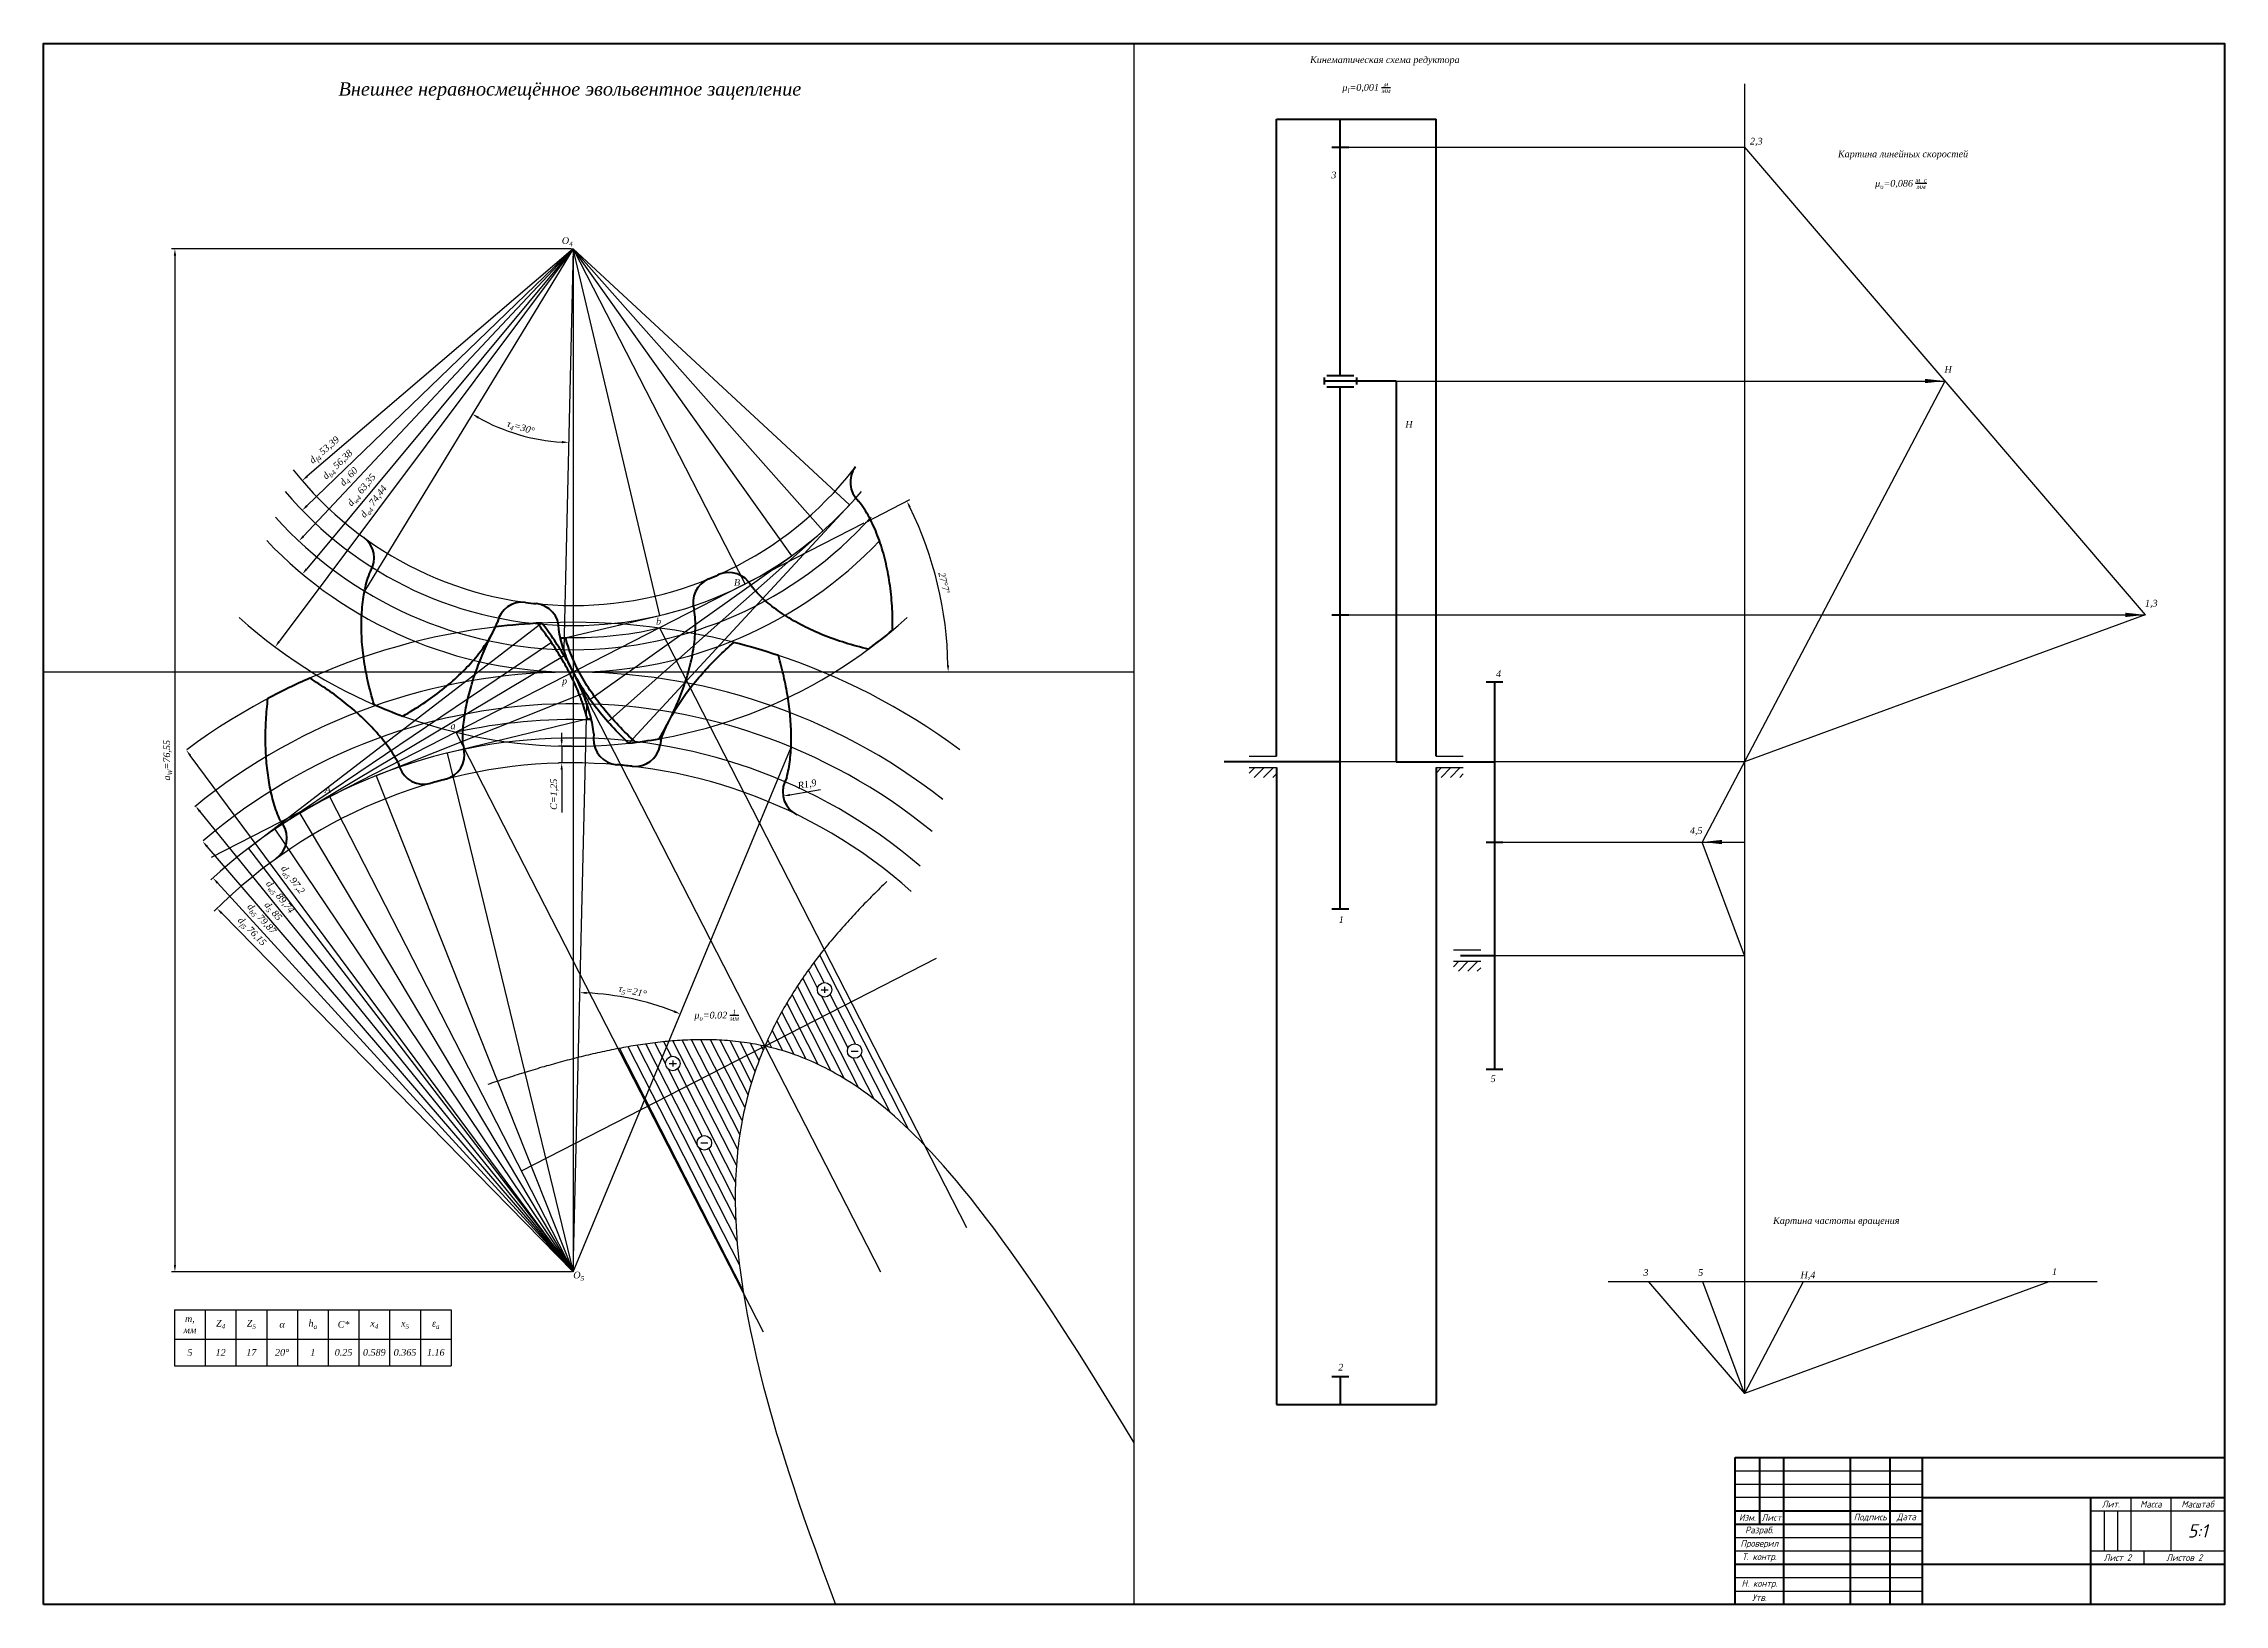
# Paper-space layout 'Layout1' of a CAD drawing. Header units: millimetres. Extents: x 13 to 829, y 2 to 586.
# The model-space entities are those that its viewports show. They can reach past a viewport. Long polylines and large blocks are cut down to what shows.
import ezdxf

# ---------------------------------------------------------------- set-up
doc = ezdxf.new("R2010")
doc.units = ezdxf.units.MM
doc.layers.add('0 @ 0.2', color=7, linetype='Continuous')
doc.layers.add('Рамка', color=7, linetype='Continuous')
doc.layers.add('No_print', color=7, linetype='Continuous', plot=False)
doc.styles.get("Standard").update_dxf_attribs({"font": 'timesi.ttf'})
doc.dimstyles.new('ISO-25', dxfattribs={"dimtxt": 2.5, "dimasz": 2.5, "dimexe": 1.25, "dimexo": 0.625, "dimtad": 1, "dimtxsty": 'Standard', "dimcen": 2.5, "dimadec": 0, "dimazin": 0, "dimtfac": 1, "dimtmove": 0, "dimatfit": 3, "dimfxl": 1, "dimarcsym": 0})

psp = doc.layouts.get("Layout1")

# ---------------------------------------------------------------- texts
at = {"char_height": 5}
for s, insert, width, attachment_point in [('Внешнее неравносмещённое эвольвентное зацепление', (123.36, 571.54), 170.6035, 1), ('{\\fGOST type B|b0|i1|c0|p34;5:1}', (819, 29.5), 20, 5)]:
    psp.add_mtext(s, dxfattribs=dict(at, insert=insert, width=width, attachment_point=attachment_point))
at = {"layer": 'Рамка', "char_height": 2.5, "attachment_point": 5}
for s, insert, width in [('{\\fGOST type B|b0|i1|c204|p34;Изм.}', (650.5, 34.5), 9), ('{\\fGOST type B|b0|i1|c204|p34;Ли\\fGOST type B|b0|i1|c0|p34;c\\fGOST type B|b0|i1|c204|p34;т}', (659.5, 34.5), 9), ('{\\fGOST type B|b0|i1|c204|p34;Подпись}', (696.5, 34.5), 15), ('{\\fGOST type B|b0|i1|c204|p34;Дата}', (710, 34.5), 12), ('{\\fGOST type B|b0|i1|c204|p34;Лит.}', (786.5, 39.5), 15), ('{\\fGOST type B|b0|i1|c204|p34;Масса}', (801.5, 39.5), 15), ('{\\fGOST type B|b0|i1|c204|p34;Масштаб}', (819, 39.5), 20), ('{\\fGOST type B|b0|i1|c204|p34;Проверил}', (655, 24.5), 18), ('{\\fGOST type B|b0|i1|c204|p34;Разраб.}', (655, 29.5), 18), ('{\\fGOST type B|b0|i1|c204|p34;Т. контр.}', (655, 19.5), 18), ('{\\fGOST type B|b0|i1|c204|p34;Лист \\fGOST type B|b0|i1|c0|p34;2}', (789, 19.5), 20), ('{\\fGOST type B|b0|i1|c204|p34;Листов \\fGOST type B|b0|i1|c0|p34;2}', (814, 19.5), 30), ('{\\fGOST type B|b0|i1|c204|p34;Н. контр.}', (655, 9.5), 18), ('{\\fGOST type B|b0|i1|c204|p34;Утв.}', (655, 4.5), 18)]:
    psp.add_mtext(s, dxfattribs=dict(at, insert=insert, width=width))

msp = doc.modelspace()

# ---------------------------------------------------------------- texts
at = {"char_height": 2.5, "attachment_point": 1}
for s, insert, width in [('Кинематическая схема редуктора', (1622.373, 404.662), 129.60084), ('\\A1;μ{\\H0.7x;\\S^ l;}=0,001 {\\H0.7x;\\Sм/мм;}', (1634.463, 395.133), 30.76429), ('2,3', (1786.959, 374.17), 8.55596), ('Картина линейных скоростей', (1819.888, 369.393), 129.60084), ('3', (1630.304, 361.518), 8.55596), ('\\A1;μ{\\H0.7x;\\S^ υ;}=0,086 {\\H0.7x;\\Sм  с/мм;}', (1833.79, 359.269), 22.91279), ('H', (1859.748, 288.801), 8.55596), ('H', (1658.003, 268.248), 8.55596), ('1,3', (1934.748, 201.301), 8.55596), ('4', (1691.961, 174.89), 8.55596), ('4,5', (1764.473, 116.201), 8.55596), ('1', (1633.099, 82.931), 8.55596), ('5', (1689.917, 23.353), 8.55596), ('1', (1899.977, -48.804), 8.55596), ('3', (1747.072, -49.14), 8.55596), ('5', (1767.557, -49.14), 8.55596), ('H,4', (1805.869, -50.064), 8.55596), ('2', (1632.912, -84.585), 8.55596)]:
    msp.add_mtext(s, dxfattribs=dict(at, insert=insert, width=width))
at = {"char_height": 0.5, "attachment_point": 5}
for s, insert, rotation in [('\\A1;d\\H0.7x;\\S^ f4;\\H1.42857x; 53,39', (1352.928, 197.798), 40.53023), ('\\A1;d\\H0.7x;\\S^ b4;\\H1.42857x; 56,38', (1353.92, 196.708), 43.97218), ('\\A1;d\\H0.7x;\\S^ 4;\\H1.42857x; 60', (1354.76, 195.815), 46.80651), ('\\A1;d\\H0.7x;\\S^ w4;\\H1.42857x; 63,35', (1355.721, 194.816), 50.21113), ('\\A1;d\\H0.7x;\\S^ a4;\\H1.42857x; 74,44', (1356.622, 193.954), 53.16905), ('\\A1;d\\H0.7x;\\S^ a5;\\H1.42857x; 97,2', (1350.474, 165.654), 306.57377), ('\\A1;d\\H0.7x;\\S^ w5;\\H1.42857x; 89,74', (1349.52, 164.357), 309.04979), ('\\A1;d\\H0.7x;\\S^ b5;\\H1.42857x; 79,87', (1348.152, 162.718), 312.46007), ('\\A1;d\\H0.7x;\\S^ 5;\\H1.42857x; 85', (1349.003, 163.287), 310.73806), ('\\A1;d\\H0.7x;\\S^ f5;\\H1.42857x; 76,15', (1347.427, 161.77), 314.44218)]:
    msp.add_mtext(s, dxfattribs=dict(at, insert=insert, rotation=rotation))
at = {"ltscale": 0.1, "insert": (1795.622, -29.695), "char_height": 2.5, "attachment_point": 1}
msp.add_mtext_dynamic_manual_height_columns('Картина частоты вращения', width=102.57111, gutter_width=12.5, heights=[0], dxfattribs=at)
at = {"layer": '0 @ 0.2', "char_height": 0.5, "attachment_point": 1}
for s, insert, width in [('\\A1;O\\H0.7x;\\S^ 4;', (1370.657, 213.765), 1.4), ('B', (1383.541, 188.191), 1.4), ('b', (1377.711, 185.275), 0.62805), ('p', (1370.678, 180.82), 1.4), ('a', (1362.326, 177.451), 1.4), ('A', (1352.906, 172.679), 1.4), ('\\A1;μ{\\H0.7x;\\S^ υ;}=0.02 {\\H0.7x;\\S1/мм;}', (1380.579, 155.973), 3.69532), ('\\A1;O\\H0.7x;\\S^ 5;', (1371.514, 136.353), 1.4)]:
    msp.add_mtext(s, dxfattribs=dict(at, insert=insert, width=width))

# ---------------------------------------------------------------- blocks, each defined once
blk = doc.blocks.new('*D16')
at = {"color": 0, "lineweight": -2}
blk.add_arc((1371.51, 212.9), 14.49, 240.6053, 266.6506, dxfattribs=at)
at = {"color": 0}
for points in [[(1364.36, 200.2), (1364.44, 200.35), (1363.97, 200.53)], [(1370.67, 198.52), (1370.66, 198.35), (1371.17, 198.41)]]:
    blk.add_solid(points, dxfattribs=at)
at = {"layer": 'Defpoints', "color": 0}
for p in [(1371.51, 212.9), (1371.51, 212.9), (1363.7, 200.09), (1366.23, 199.41), (1371.15, 197.9)]:
    blk.add_point(p, dxfattribs=at)
at = {"color": 0, "insert": (1367.57, 199.47), "char_height": 0.5, "attachment_point": 5, "rotation": 343.628}
blk.add_mtext('\\A1;τ\\H0.7x;\\S^ 4;\\H1.42857x;=30°', dxfattribs=at)
blk = doc.blocks.new('*D14')
at = {"color": 0, "lineweight": -2}
blk.add_arc((1371.51, 136.35), 20.89, 68.823, 87.2564, dxfattribs=at)
at = {"color": 0}
for points in [[(1372.51, 157.13), (1372.52, 157.3), (1372.01, 157.24)], [(1379.09, 155.91), (1379.03, 155.75), (1379.52, 155.64)]]:
    blk.add_solid(points, dxfattribs=at)
at = {"layer": 'Defpoints', "color": 0}
for p in [(1372.02, 157.6), (1377.09, 156.48), (1379.66, 155.98), (1371.51, 136.35), (1371.51, 136.35)]:
    blk.add_point(p, dxfattribs=at)
at = {"color": 0, "insert": (1375.94, 157.27), "char_height": 0.5, "attachment_point": 5, "rotation": 348.0397}
blk.add_mtext('\\A1;τ\\H0.7x;\\S^ 5;\\H1.42857x;=21°', dxfattribs=at)
blk = doc.blocks.new('*D15')
at = {"color": 0, "lineweight": -2}
for p, q in [((1371.39, 212.9), (1341.45, 212.9)), ((1341.7, 212.4), (1341.7, 136.85)), ((1371.39, 136.35), (1341.45, 136.35))]:
    blk.add_line(p, q, dxfattribs=at)
at = {"color": 0}
for points in [[(1341.62, 212.4), (1341.79, 212.4), (1341.7, 212.9)], [(1341.62, 136.85), (1341.79, 136.85), (1341.7, 136.35)]]:
    blk.add_solid(points, dxfattribs=at)
at = {"layer": 'Defpoints', "color": 0}
for p in [(1371.51, 212.9), (1341.7, 136.35), (1371.51, 136.35)]:
    blk.add_point(p, dxfattribs=at)
at = {"color": 0, "insert": (1341.17, 174.63), "char_height": 0.5, "attachment_point": 5, "rotation": 90}
blk.add_mtext('\\A1;a\\H0.7x;\\S^ W;\\H1.42857x;=76,55', dxfattribs=at)
blk = doc.blocks.new('*D20')
at = {"color": 0, "lineweight": -2}
for p, q in [((1370.65, 176.18), (1370.65, 176.68)), ((1371.39, 175.68), (1370.4, 175.68)), ((1370.65, 175.68), (1370.65, 174.43)), ((1371.39, 174.43), (1370.4, 174.43)), ((1370.65, 173.93), (1370.65, 170.73))]:
    blk.add_line(p, q, dxfattribs=at)
at = {"color": 0}
for points in [[(1370.56, 176.18), (1370.73, 176.18), (1370.65, 175.68)], [(1370.56, 173.93), (1370.73, 173.93), (1370.65, 174.43)]]:
    blk.add_solid(points, dxfattribs=at)
at = {"layer": 'Defpoints', "color": 0}
for p in [(1371.51, 175.68), (1370.65, 174.43), (1371.51, 174.43)]:
    blk.add_point(p, dxfattribs=at)
at = {"color": 0, "insert": (1370.11, 172.08), "char_height": 0.5, "attachment_point": 5, "rotation": 90}
blk.add_mtext('C=1,25', dxfattribs=at)
blk = doc.blocks.new('*T13')
at = {"color": 0, "linetype": 'ByBlock', "lineweight": -2}
for p, q in [((0, 0), (20.7, 0)), ((0, 0), (0, -4.2)), ((2.3, 0), (2.3, -4.2)), ((4.6, 0), (4.6, -4.2)), ((6.9, 0), (6.9, -4.2)), ((9.2, 0), (9.2, -4.2)), ((11.5, 0), (11.5, -4.2)), ((13.8, 0), (13.8, -4.2)), ((16.1, 0), (16.1, -4.2)), ((18.4, 0), (18.4, -4.2)), ((20.7, 0), (20.7, -4.2)), ((0, -2.2), (20.7, -2.2)), ((0, -4.2), (20.7, -4.2))]:
    blk.add_line(p, q, dxfattribs=at)
at = {"color": 0, "char_height": 0.5, "width": 1.7, "attachment_point": 5}
for s, insert in [('m, мм', (1.15, -1.1)), ('\\A1;Z\\H0.7x;\\S^ 4;', (3.45, -1.1)), ('\\A1;Z\\H0.7x;\\S^ 5;', (5.75, -1.1)), ('α', (8.05, -1.1)), ('\\A1;h\\H0.7x;\\S^ a;', (10.35, -1.1)), ('C*', (12.65, -1.1)), ('\\A1;x\\H0.7x;\\S^ 4;', (14.95, -1.1)), ('\\A1;x\\H0.7x;\\S^ 5;', (17.25, -1.1)), ('\\A1;ε\\H0.7x;\\S^ a;', (19.55, -1.1)), ('5', (1.15, -3.2)), ('12', (3.45, -3.2)), ('17', (5.75, -3.2)), ('20%%D', (8.05, -3.2)), ('1', (10.35, -3.2)), ('0.25', (12.65, -3.2)), ('0.589', (14.95, -3.2)), ('0.365', (17.25, -3.2)), ('1.16', (19.55, -3.2))]:
    blk.add_mtext(s, dxfattribs=dict(at, insert=insert))
blk = doc.blocks.new('*D28')
at = {"color": 0, "lineweight": -2}
blk.add_line((1390.02, 172.42), (1387.71, 172.02), dxfattribs=at)
at = {"color": 0}
blk.add_solid([(1387.7, 172.1), (1387.72, 171.94), (1387.22, 171.94)], dxfattribs=at)
at = {"layer": 'Defpoints', "color": 0}
for p in [(1387.22, 171.94), (1389.09, 172.26)]:
    blk.add_point(p, dxfattribs=at)
at = {"color": 0, "insert": (1389.02, 172.79), "char_height": 0.5, "attachment_point": 5, "rotation": 9.6347}
blk.add_mtext('R1,9', dxfattribs=at)
blk = doc.blocks.new('*D18')
at = {"color": 0, "lineweight": -2}
blk.add_line((1393.38, 192.42), (1396.7, 194.13), dxfattribs=at)
blk.add_arc((1371.51, 181.23), 28.05, 1.0212, 26.1025, dxfattribs=at)
at = {"color": 0}
for points in [[(1396.63, 193.53), (1396.78, 193.6), (1396.48, 194.01)], [(1399.64, 181.73), (1399.48, 181.72), (1399.57, 181.23)]]:
    blk.add_solid(points, dxfattribs=at)
at = {"layer": 'Defpoints', "color": 0}
for p in [(1393.27, 192.37), (1399.22, 185.63), (1321.51, 181.23), (1421.51, 181.23), (1344.41, 167.34)]:
    blk.add_point(p, dxfattribs=at)
at = {"color": 0, "insert": (1399.26, 187.92), "char_height": 0.5, "attachment_point": 5, "rotation": 283.5619}
blk.add_mtext("27°7'", dxfattribs=at)

# ---------------------------------------------------------------- dimensions: what is measured, and where the dimension line sits
at = {"layer": '0 @ 0.2'}
for base, p1, p2, override, picture, middle in [((1341.703, 136.353), (1371.514, 212.899), (1371.514, 136.353), {"dimscale": 0.2, "dimgap": 1.2, "dimpost": '\\A1;a\\H0.7x;\\S^W;\\H1.42857x;=<>', "dimtix": 0, "dimtofl": 1, "dimtmove": 0, "dimatfit": 3}, '*D15', (1341.703, 174.626)), ((1370.648, 174.428), (1371.514, 175.678), (1371.514, 174.428), {"dimscale": 0.2, "dimgap": 1.2, "dimpost": 'C=<>', "dimtix": 0, "dimtofl": 1, "dimtmove": 0, "dimatfit": 3}, '*D20', (1370.648, 172.08))]:
    dim = msp.add_linear_dim(base=base, p1=p1, p2=p2, angle=270, dimstyle='ISO-25', override=override, dxfattribs=at)
    dim.commit()
    dim.dimension.update_dxf_attribs({"geometry": picture, "text_midpoint": middle, "dimtype": 129})
for base, line1, line2, override, picture, middle in [((1366.233, 199.407), ((1371.514, 212.899), (1363.705, 200.092)), ((1371.514, 212.899), (1371.154, 197.904)), {"dimscale": 0.2, "dimgap": 1.2, "dimpost": '\\A1;τ\\H0.7x;\\S^4;\\H1.42857x;=<>', "dimtix": 0, "dimtofl": 1, "dimtmove": 0, "dimatfit": 3}, '*D16', (1367.569, 199.472)), ((1399.217, 185.633), ((1421.514, 181.225), (1321.514, 181.225)), ((1393.266, 192.368), (1344.406, 167.339)), {"dimscale": 0.2, "dimgap": 1.2, "dimaunit": 1, "dimadec": 1, "dimtix": 0, "dimtofl": 1, "dimtmove": 0, "dimatfit": 3}, '*D18', (1399.264, 187.919)), ((1377.092, 156.483), ((1371.514, 136.353), (1379.662, 155.979)), ((1371.514, 136.353), (1372.022, 157.597)), {"dimscale": 0.2, "dimgap": 1.2, "dimpost": '\\A1;τ\\H0.7x;\\S^5;\\H1.42857x;=<>', "dimtix": 0, "dimtofl": 1, "dimtmove": 0, "dimatfit": 3}, '*D14', (1375.945, 157.272))]:
    dim = msp.add_angular_dim_2l(base=base, line1=line1, line2=line2, dimstyle='ISO-25', override=override, dxfattribs=at)
    dim.commit()
    dim.dimension.update_dxf_attribs({"geometry": picture, "text_midpoint": middle})
dim = msp.add_radius_dim(center=(1389.09, 172.257), mpoint=(1387.217, 171.939), dimstyle='ISO-25', override={"dimscale": 0.2, "dimgap": 1.2, "dimtix": 0, "dimtofl": 1, "dimtmove": 0, "dimatfit": 3}, dxfattribs=at)
dim.commit()
dim.dimension.update_dxf_attribs({"geometry": '*D28', "text_midpoint": (1389.113, 172.261), "dimtype": 164})

# ---------------------------------------------------------------- hatches: boundary and pattern name
h = msp.add_hatch()
h.set_pattern_fill('ANSI31', color=256, scale=0.78125, style=0)
h.set_pattern_definition([(45, (866.7339, -985.7338), (-1.7539563, 1.7539563), [])])
h.paths.add_polyline_path([(1609.767, 138.542), (1599.583, 138.542), (1599.583, 134.832), (1609.767, 134.832)])
h = msp.add_hatch()
h.set_pattern_fill('ANSI31', color=256, scale=0.78125, style=0)
h.set_pattern_definition([(45, (936.6708, -985.7338), (-1.7539563, 1.7539563), [])])
h.paths.add_polyline_path([(1679.704, 138.542), (1669.52, 138.542), (1669.52, 134.832), (1679.704, 134.832)])
h = msp.add_hatch()
h.set_pattern_fill('ANSI31', color=256, scale=0.78125, style=0)
h.set_pattern_definition([(45, (943.169, -1058.2338), (-1.7539563, 1.7539563), [])])
h.paths.add_polyline_path([(1686.202, 66.042), (1676.018, 66.042), (1676.018, 62.332), (1686.202, 62.332)])
at = {"layer": '0 @ 0.2'}
h = msp.add_hatch(dxfattribs=at)
h.set_pattern_fill('ANSI31', color=256, angle=72, style=0)
h.set_pattern_definition([(117, (128.061, -57.25646), (-0.56578914, -0.28828397), [])])
h.paths.add_polyline_path([(1378.673, 153.596), (1378.566, 153.586), (1378.379, 153.569), (1378.193, 153.55), (1378.007, 153.53), (1377.822, 153.509), (1377.637, 153.487), (1377.453, 153.464), (1377.269, 153.44), (1377.085, 153.416), (1376.902, 153.39), (1376.72, 153.364), (1376.538, 153.337), (1376.356, 153.309), (1376.174, 153.28), (1375.993, 153.251), (1375.813, 153.221), (1375.633, 153.19), (1375.453, 153.158), (1375.273, 153.126), (1375.094, 153.093), (1374.915, 153.059), (1374.865, 153.049), (1376.843, 149.188)])
h.paths.add_polyline_path([(1385.853, 153.233), (1385.799, 153.245), (1385.579, 153.291), (1385.361, 153.335), (1385.144, 153.376), (1384.928, 153.414), (1384.714, 153.449), (1384.502, 153.482), (1384.29, 153.512), (1384.08, 153.54), (1383.871, 153.565), (1383.663, 153.589), (1383.456, 153.61), (1383.25, 153.629), (1383.045, 153.645), (1382.842, 153.66), (1382.639, 153.673), (1382.437, 153.684), (1382.236, 153.694), (1382.036, 153.701), (1381.837, 153.707), (1381.639, 153.711), (1381.442, 153.714), (1381.245, 153.715), (1381.049, 153.714), (1380.854, 153.712), (1380.66, 153.709), (1380.467, 153.704), (1380.274, 153.698), (1380.082, 153.69), (1379.89, 153.681), (1379.699, 153.671), (1379.509, 153.66), (1379.319, 153.648), (1379.13, 153.634), (1378.942, 153.619), (1378.754, 153.603), (1378.673, 153.596), (1376.843, 149.188), (1377.074, 148.736)])
h.paths.add_polyline_path([(1379.504, 151.934, -1), (1378.417, 151.934, -1)], flags=16)
h.paths.add_polyline_path([(1384.57, 149.52), (1384.638, 149.771), (1384.707, 150.018), (1384.778, 150.262), (1384.851, 150.504), (1384.925, 150.742), (1385, 150.977), (1385.077, 151.209), (1385.156, 151.439), (1385.236, 151.666), (1385.317, 151.89), (1385.4, 152.111), (1385.483, 152.33), (1385.568, 152.547), (1385.655, 152.761), (1385.742, 152.973), (1385.831, 153.183), (1385.853, 153.233), (1377.074, 148.736), (1384.255, 134.718), (1384.229, 134.877), (1384.145, 135.423), (1384.069, 135.955), (1384, 136.472), (1383.938, 136.976), (1383.883, 137.467), (1383.833, 137.946), (1383.79, 138.413), (1383.753, 138.869), (1383.721, 139.314), (1383.694, 139.748), (1383.673, 140.173), (1383.656, 140.589), (1383.644, 140.995), (1383.636, 141.392), (1383.633, 141.782), (1383.634, 142.163), (1383.638, 142.536), (1383.647, 142.902), (1383.659, 143.261), (1383.675, 143.613), (1383.694, 143.959), (1383.717, 144.297), (1383.742, 144.63), (1383.771, 144.957), (1383.802, 145.278), (1383.837, 145.593), (1383.874, 145.904), (1383.914, 146.209), (1383.956, 146.508), (1384.001, 146.804), (1384.049, 147.094), (1384.098, 147.38), (1384.15, 147.661), (1384.204, 147.939), (1384.26, 148.212), (1384.318, 148.481), (1384.379, 148.746), (1384.441, 149.007), (1384.505, 149.265)])
h.paths.add_polyline_path([(1381.865, 145.995, -1), (1380.778, 145.995, -1)], flags=16)
h.paths.add_polyline_path([(1392.295, 156.533), (1385.853, 153.233), (1386.021, 153.195), (1386.244, 153.142), (1386.469, 153.086), (1386.695, 153.026), (1386.924, 152.963), (1387.154, 152.896), (1387.386, 152.825), (1387.621, 152.751), (1387.857, 152.672), (1388.096, 152.588), (1388.337, 152.501), (1388.58, 152.408), (1388.826, 152.311), (1389.075, 152.208), (1389.326, 152.1), (1389.58, 151.987), (1389.838, 151.867), (1390.098, 151.742), (1390.362, 151.61), (1390.629, 151.472), (1390.899, 151.326), (1391.174, 151.173), (1391.452, 151.012), (1391.735, 150.843), (1392.022, 150.666), (1392.313, 150.479), (1392.61, 150.283), (1392.911, 150.077), (1393.218, 149.861), (1393.531, 149.633), (1393.85, 149.393), (1394.175, 149.141), (1394.507, 148.876), (1394.846, 148.596), (1395.193, 148.302), (1395.548, 147.992), (1395.912, 147.664), (1396.285, 147.319), (1396.668, 146.954), (1397.061, 146.569), (1397.466, 146.162), (1397.769, 145.848)])
h.paths.add_polyline_path([(1393.113, 152.865, -1), (1392.027, 152.865, -1)], flags=16)
h.paths.add_polyline_path([(1392.295, 156.533), (1390.28, 160.468), (1390.193, 160.359), (1390.074, 160.209), (1389.956, 160.057), (1389.838, 159.904), (1389.72, 159.751), (1389.603, 159.596), (1389.487, 159.441), (1389.371, 159.285), (1389.256, 159.127), (1389.141, 158.969), (1389.027, 158.809), (1388.913, 158.648), (1388.8, 158.486), (1388.687, 158.324), (1388.575, 158.159), (1388.464, 157.994), (1388.353, 157.828), (1388.243, 157.66), (1388.133, 157.491), (1388.024, 157.321), (1387.916, 157.149), (1387.809, 156.976), (1387.702, 156.802), (1387.596, 156.626), (1387.491, 156.449), (1387.386, 156.27), (1387.282, 156.09), (1387.179, 155.909), (1387.077, 155.726), (1386.976, 155.541), (1386.875, 155.354), (1386.775, 155.166), (1386.677, 154.976), (1386.579, 154.785), (1386.482, 154.591), (1386.386, 154.396), (1386.291, 154.199), (1386.197, 154), (1386.104, 153.798), (1386.012, 153.595), (1385.921, 153.39), (1385.853, 153.233)])
h.paths.add_polyline_path([(1389.782, 157.449, -1), (1390.868, 157.449, -1)], flags=16)

# ---------------------------------------------------------------- linework, layer by layer
for p, q in [((1784.869, 394.387), (1784.869, -95.716)), ((1636.805, 370.669), (1784.869, 370.669)), ((1784.869, 370.669), (1934.869, 195.669)), ((1654.517, 283.169), (1784.869, 283.169)), ((1859.869, 283.169), (1769.08, 110.669)), ((1784.869, 283.169), (1859.869, 283.169)), ((1371.514, 212.899), (1349.501, 183.508)), ((1371.514, 212.899), (1351.322, 191.392)), ((1371.514, 212.899), (1351.563, 188.945)), ((1371.514, 212.899), (1351.585, 193.673)), ((1371.514, 212.899), (1351.604, 195.877)), ((1392.188, 193.734), (1371.514, 212.899)), ((1390.213, 191.804), (1371.514, 212.899)), ((1387.859, 189.931), (1371.514, 212.899)), ((1377.995, 185.464), (1371.514, 212.899)), ((1636.805, 195.669), (1784.869, 195.669)), ((1784.869, 195.669), (1934.869, 195.669)), ((1934.869, 195.669), (1784.869, 140.669)), ((1375.666, 175.911), (1392.188, 193.734)), ((1374.094, 177.515), (1390.213, 191.804)), ((1372.761, 179.186), (1387.859, 189.931)), ((1369.167, 184.898), (1347.197, 168.034)), ((1370.564, 183.708), (1377.995, 185.464)), ((1369.882, 183.428), (1349.178, 169.461)), ((1370.833, 182.453), (1351.05, 170.649)), ((1372.244, 179.623), (1356.754, 173.463)), ((1372.841, 177.778), (1362.074, 175.159)), ((1371.514, 136.353), (1342.852, 174.983)), ((1362.074, 175.159), (1371.514, 136.353)), ((1356.754, 173.463), (1371.514, 136.353)), ((1371.514, 136.353), (1343.56, 170.812)), ((1351.05, 170.649), (1371.514, 136.353)), ((1371.514, 136.353), (1344.104, 168.177)), ((1349.178, 169.461), (1371.514, 136.353)), ((1347.197, 168.034), (1371.514, 136.353)), ((1371.514, 136.353), (1344.891, 165.448)), ((1371.514, 136.353), (1345.204, 163.18)), ((1390.057, 157.449), (1390.593, 157.449)), ((1390.325, 157.682), (1390.325, 157.217)), ((1378.693, 151.934), (1379.229, 151.934)), ((1378.961, 152.166), (1378.961, 151.701)), ((1392.302, 152.865), (1392.838, 152.865)), ((1381.054, 145.995), (1381.59, 145.995)), ((1599.583, 142.796), (1609.767, 142.796)), ((1669.52, 142.796), (1679.704, 142.796)), ((1784.869, 140.669), (1633.68, 140.669)), ((1599.583, 138.542), (1609.767, 138.542)), ((1669.52, 138.542), (1679.704, 138.542)), ((1694.48, 110.669), (1784.869, 110.669)), ((1784.869, 68.169), (1769.08, 110.669)), ((1676.018, 70.296), (1686.202, 70.296)), ((1691.355, 68.169), (1784.869, 68.169)), ((1676.018, 66.042), (1686.202, 66.042)), ((1916.93, -53.923), (1733.904, -53.923)), ((1749.047, -53.923), (1784.869, -95.716)), ((1784.869, -95.716), (1769.342, -53.923)), ((1898.851, -53.923), (1784.869, -95.716)), ((1806.866, -53.923), (1784.869, -95.716))]:
    msp.add_line(p, q)
at = {"lineweight": 70}
for p, q in [((1609.767, 142.796), (1609.767, 381.092)), ((1609.767, 381.092), (1669.52, 381.092)), ((1633.68, 370.669), (1633.68, 381.092)), ((1669.52, 142.796), (1669.52, 381.092)), ((1630.555, 370.669), (1636.805, 370.669)), ((1633.68, 285.296), (1633.68, 370.669)), ((1627.604, 284.449), (1627.604, 281.889)), ((1628.588, 285.296), (1638.772, 285.296)), ((1639.699, 284.449), (1639.699, 281.889)), ((1654.517, 283.169), (1627.604, 283.169)), ((1654.517, 283.169), (1654.517, 140.669)), ((1628.588, 281.042), (1638.772, 281.042)), ((1633.68, 195.669), (1633.68, 281.042)), ((1630.555, 195.669), (1636.805, 195.669)), ((1633.68, 85.669), (1633.68, 195.669)), ((1688.23, 170.669), (1694.48, 170.669)), ((1691.355, 170.669), (1691.355, 110.669)), ((1633.68, 140.669), (1590.249, 140.669)), ((1654.517, 140.669), (1691.355, 140.669)), ((1609.767, 138.542), (1609.767, -99.754)), ((1669.52, 138.542), (1669.52, -99.754)), ((1688.23, 110.669), (1694.48, 110.669)), ((1691.355, 110.669), (1691.355, 25.669)), ((1630.555, 85.669), (1636.805, 85.669)), ((1678.626, 68.169), (1691.355, 68.169)), ((1688.23, 25.669), (1694.48, 25.669)), ((1630.555, -89.331), (1636.805, -89.331)), ((1633.68, -89.331), (1633.68, -99.754)), ((1609.767, -99.754), (1669.52, -99.754))]:
    msp.add_line(p, q, dxfattribs=at)
at = {"color": 7, "ltscale": 0.59}
for p, q in [((1371.514, 212.899), (1355.896, 187.285)), ((1371.514, 212.899), (1370.795, 182.908)), ((1371.514, 212.899), (1371.514, 136.353)), ((1371.514, 212.899), (1384.366, 187.809)), ((1377.956, 184.525), (1400.942, 139.654)), ((1371.514, 181.225), (1394.499, 136.353)), ((1371.514, 136.353), (1372.531, 178.841)), ((1362.735, 176.728), (1385.721, 131.857)), ((1371.514, 136.353), (1387.811, 175.604)), ((1371.514, 136.353), (1353.306, 171.898)), ((1367.645, 143.906), (1398.705, 159.817))]:
    msp.add_line(p, q, dxfattribs=at)
at = {"color": 6, "ltscale": 0.59}
msp.add_line((1393.266, 192.368), (1344.406, 167.339), dxfattribs=at)
at = {"color": 3, "ltscale": 0.59}
msp.add_line((1421.514, 181.225), (1321.514, 181.225), dxfattribs=at)
for points in [[(1859.869, 283.169, 0, 1.6, 0), (1852.469, 283.169, 1.6, 1.6, 0)], [(1934.869, 195.669, 0, 1.6, 0), (1927.469, 195.669, 1.6, 1.6, 0)], [(1769.08, 110.669, 0, 1.6, 0), (1776.48, 110.669, 1.6, 1.6, 0)]]:
    msp.add_lwpolyline(points, format="xyseb")
at = {"lineweight": 100}
for points in [[(1395.412, 184.364), (1395.412, 184.364), (1395.414, 184.593), (1395.414, 184.822), (1395.412, 185.049), (1395.407, 185.275), (1395.401, 185.5), (1395.392, 185.724), (1395.381, 185.947), (1395.368, 186.169), (1395.353, 186.389), (1395.336, 186.608), (1395.317, 186.826), (1395.295, 187.043), (1395.271, 187.258), (1395.246, 187.472), (1395.218, 187.684), (1395.188, 187.896), (1395.156, 188.105), (1395.121, 188.314), (1395.085, 188.521), (1395.047, 188.726), (1395.006, 188.93), (1394.964, 189.133), (1394.919, 189.334), (1394.872, 189.533), (1394.823, 189.731), (1394.772, 189.927), (1394.719, 190.121), (1394.664, 190.314), (1394.606, 190.505), (1394.547, 190.694), (1394.485, 190.881), (1394.432, 191.036), (1394.422, 191.066), (1394.356, 191.25), (1394.288, 191.432), (1394.217, 191.611), (1394.145, 191.789), (1394.07, 191.964), (1393.993, 192.138), (1393.914, 192.309), (1393.833, 192.478), (1393.749, 192.644), (1393.71, 192.718), (1393.662, 192.808), (1393.573, 192.97), (1393.482, 193.128), (1393.388, 193.284), (1393.291, 193.437), (1393.191, 193.587), (1393.087, 193.733), (1392.981, 193.875), (1392.87, 194.013)], [(1356.615, 178.79), (1356.615, 178.79), (1356.548, 179.01), (1356.484, 179.229), (1356.422, 179.448), (1356.362, 179.666), (1356.305, 179.884), (1356.251, 180.101), (1356.198, 180.318), (1356.148, 180.534), (1356.101, 180.75), (1356.056, 180.965), (1356.013, 181.18), (1355.973, 181.394), (1355.935, 181.607), (1355.899, 181.819), (1355.866, 182.031), (1355.836, 182.242), (1355.807, 182.453), (1355.781, 182.662), (1355.758, 182.871), (1355.737, 183.079), (1355.719, 183.286), (1355.702, 183.492), (1355.689, 183.698), (1355.678, 183.902), (1355.669, 184.106), (1355.663, 184.308), (1355.659, 184.51), (1355.658, 184.71), (1355.659, 184.909), (1355.663, 185.108), (1355.669, 185.305), (1355.676, 185.469), (1355.678, 185.501), (1355.69, 185.695), (1355.704, 185.889), (1355.721, 186.081), (1355.74, 186.272), (1355.762, 186.461), (1355.787, 186.649), (1355.815, 186.836), (1355.846, 187.021), (1355.88, 187.204), (1355.896, 187.285), (1355.916, 187.386), (1355.956, 187.566), (1355.999, 187.744), (1356.046, 187.92), (1356.096, 188.094), (1356.15, 188.265), (1356.208, 188.435), (1356.27, 188.601), (1356.338, 188.764)], [(1393.604, 182.942), (1393.604, 182.942), (1393.38, 182.994), (1393.158, 183.048), (1392.938, 183.104), (1392.719, 183.161), (1392.502, 183.221), (1392.286, 183.282), (1392.072, 183.345), (1391.86, 183.41), (1391.649, 183.477), (1391.44, 183.545), (1391.233, 183.616), (1391.028, 183.688), (1390.824, 183.761), (1390.623, 183.837), (1390.423, 183.914), (1390.224, 183.993), (1390.028, 184.074), (1389.834, 184.156), (1389.641, 184.241), (1389.45, 184.326), (1389.262, 184.414), (1389.075, 184.503), (1388.89, 184.594), (1388.708, 184.686), (1388.527, 184.781), (1388.349, 184.876), (1388.172, 184.974), (1387.998, 185.073), (1387.826, 185.174), (1387.656, 185.276), (1387.489, 185.38), (1387.351, 185.469), (1387.324, 185.486), (1387.161, 185.593), (1387.001, 185.702), (1386.843, 185.813), (1386.687, 185.925), (1386.534, 186.039), (1386.384, 186.155), (1386.236, 186.272), (1386.091, 186.392), (1385.95, 186.512), (1385.887, 186.567), (1385.811, 186.635), (1385.675, 186.759), (1385.542, 186.886), (1385.413, 187.014), (1385.287, 187.144), (1385.165, 187.277), (1385.048, 187.412), (1384.935, 187.549), (1384.827, 187.689)], [(1358.75, 177.935), (1358.75, 177.935), (1358.95, 178.048), (1359.148, 178.162), (1359.344, 178.278), (1359.537, 178.395), (1359.729, 178.513), (1359.919, 178.632), (1360.106, 178.753), (1360.291, 178.875), (1360.475, 178.998), (1360.656, 179.123), (1360.835, 179.249), (1361.012, 179.376), (1361.186, 179.504), (1361.359, 179.633), (1361.529, 179.763), (1361.697, 179.895), (1361.862, 180.028), (1362.026, 180.162), (1362.187, 180.296), (1362.346, 180.432), (1362.502, 180.57), (1362.656, 180.708), (1362.808, 180.847), (1362.957, 180.987), (1363.104, 181.128), (1363.248, 181.27), (1363.39, 181.414), (1363.529, 181.558), (1363.666, 181.703), (1363.8, 181.849), (1363.931, 181.996), (1364.039, 182.12), (1364.06, 182.144), (1364.186, 182.293), (1364.309, 182.443), (1364.43, 182.593), (1364.547, 182.745), (1364.662, 182.897), (1364.773, 183.051), (1364.882, 183.205), (1364.987, 183.36), (1365.09, 183.516), (1365.134, 183.585), (1365.188, 183.672), (1365.284, 183.83), (1365.375, 183.989), (1365.463, 184.148), (1365.547, 184.309), (1365.627, 184.47), (1365.702, 184.633), (1365.771, 184.796), (1365.835, 184.961)], [(1363.264, 175.78), (1363.254, 175.948), (1363.248, 176.117), (1363.246, 176.287), (1363.248, 176.457), (1363.252, 176.628), (1363.26, 176.799), (1363.271, 176.971), (1363.285, 177.144), (1363.301, 177.317), (1363.319, 177.49), (1363.341, 177.664), (1363.364, 177.838), (1363.39, 178.013), (1363.399, 178.072), (1363.418, 178.188), (1363.448, 178.363), (1363.48, 178.539), (1363.515, 178.715), (1363.552, 178.891), (1363.59, 179.067), (1363.631, 179.244), (1363.674, 179.421), (1363.718, 179.598), (1363.765, 179.776), (1363.814, 179.953), (1363.864, 180.131), (1363.916, 180.309), (1363.97, 180.487), (1364.003, 180.592), (1364.026, 180.665), (1364.084, 180.844), (1364.144, 181.022), (1364.205, 181.201), (1364.269, 181.38), (1364.334, 181.559), (1364.401, 181.738), (1364.469, 181.917), (1364.539, 182.096), (1364.611, 182.275), (1364.685, 182.455), (1364.761, 182.634), (1364.838, 182.813), (1364.917, 182.992), (1364.997, 183.172), (1365.08, 183.351), (1365.164, 183.53), (1365.249, 183.71), (1365.336, 183.889), (1365.425, 184.068), (1365.516, 184.247), (1365.608, 184.427), (1365.702, 184.606)], [(1372.583, 177.658), (1372.552, 177.786), (1372.509, 177.954), (1372.463, 178.121), (1372.414, 178.289), (1372.363, 178.456), (1372.31, 178.624), (1372.254, 178.791), (1372.235, 178.847), (1372.196, 178.958), (1372.135, 179.126), (1372.073, 179.293), (1372.008, 179.46), (1371.941, 179.627), (1371.873, 179.794), (1371.802, 179.961), (1371.729, 180.128), (1371.654, 180.295), (1371.577, 180.461), (1371.498, 180.628), (1371.418, 180.794), (1371.335, 180.96), (1371.251, 181.126), (1371.2, 181.224), (1371.165, 181.292), (1371.077, 181.458), (1370.987, 181.623), (1370.895, 181.789), (1370.802, 181.954), (1370.706, 182.118), (1370.609, 182.283), (1370.511, 182.447), (1370.41, 182.612), (1370.308, 182.775), (1370.204, 182.939), (1370.099, 183.103), (1369.991, 183.266), (1369.882, 183.428), (1369.772, 183.591), (1369.66, 183.753), (1369.546, 183.915), (1369.43, 184.077), (1369.313, 184.238), (1369.194, 184.399), (1369.074, 184.56), (1368.952, 184.72), (1368.828, 184.88)], [(1373.048, 176.605), (1373.03, 176.772), (1373.007, 176.94), (1372.981, 177.107), (1372.951, 177.275), (1372.917, 177.442), (1372.881, 177.61), (1372.841, 177.778), (1372.799, 177.946), (1372.754, 178.113), (1372.707, 178.281), (1372.657, 178.449), (1372.605, 178.617), (1372.55, 178.785), (1372.531, 178.841), (1372.493, 178.953), (1372.434, 179.12), (1372.373, 179.288), (1372.309, 179.456), (1372.244, 179.623), (1372.176, 179.791), (1372.106, 179.958), (1372.034, 180.126), (1371.961, 180.293), (1371.885, 180.46), (1371.808, 180.627), (1371.728, 180.794), (1371.647, 180.961), (1371.563, 181.127), (1371.514, 181.225), (1371.478, 181.293), (1371.392, 181.46), (1371.303, 181.626), (1371.212, 181.792), (1371.12, 181.957), (1371.026, 182.123), (1370.93, 182.288), (1370.833, 182.453), (1370.733, 182.618), (1370.632, 182.783), (1370.529, 182.947), (1370.425, 183.111), (1370.319, 183.275), (1370.211, 183.439), (1370.102, 183.602), (1369.991, 183.765), (1369.878, 183.928), (1369.763, 184.09), (1369.647, 184.252), (1369.53, 184.414), (1369.41, 184.576), (1369.29, 184.737), (1369.167, 184.898)], [(1377.942, 176.238), (1377.942, 176.238), (1378.059, 176.435), (1378.173, 176.633), (1378.285, 176.831), (1378.394, 177.029), (1378.501, 177.227), (1378.605, 177.426), (1378.708, 177.624), (1378.807, 177.822), (1378.904, 178.021), (1378.999, 178.219), (1379.091, 178.418), (1379.181, 178.616), (1379.268, 178.814), (1379.352, 179.012), (1379.434, 179.21), (1379.514, 179.408), (1379.591, 179.606), (1379.666, 179.804), (1379.738, 180.001), (1379.807, 180.198), (1379.874, 180.395), (1379.939, 180.592), (1380, 180.788), (1380.059, 180.984), (1380.116, 181.18), (1380.17, 181.375), (1380.221, 181.57), (1380.269, 181.764), (1380.315, 181.958), (1380.358, 182.152), (1380.399, 182.345), (1380.43, 182.506), (1380.436, 182.537), (1380.471, 182.729), (1380.503, 182.921), (1380.532, 183.111), (1380.558, 183.301), (1380.581, 183.491), (1380.601, 183.679), (1380.618, 183.867), (1380.632, 184.054), (1380.642, 184.24), (1380.646, 184.323), (1380.649, 184.426), (1380.653, 184.61), (1380.653, 184.793), (1380.649, 184.975), (1380.642, 185.156), (1380.63, 185.335), (1380.614, 185.514), (1380.592, 185.69), (1380.565, 185.865)], [(1375.666, 175.911), (1375.666, 175.911), (1375.498, 176.067), (1375.333, 176.225), (1375.17, 176.384), (1375.009, 176.543), (1374.851, 176.703), (1374.695, 176.864), (1374.541, 177.025), (1374.389, 177.188), (1374.24, 177.351), (1374.094, 177.515), (1373.95, 177.679), (1373.808, 177.844), (1373.668, 178.01), (1373.531, 178.176), (1373.397, 178.343), (1373.265, 178.511), (1373.135, 178.679), (1373.008, 178.847), (1372.883, 179.016), (1372.761, 179.186), (1372.641, 179.356), (1372.524, 179.527), (1372.41, 179.698), (1372.298, 179.869), (1372.188, 180.041), (1372.082, 180.213), (1371.978, 180.386), (1371.877, 180.559), (1371.778, 180.732), (1371.682, 180.906), (1371.589, 181.079), (1371.514, 181.225), (1371.499, 181.254), (1371.412, 181.428), (1371.327, 181.603), (1371.246, 181.777), (1371.167, 181.952), (1371.092, 182.128), (1371.019, 182.303), (1370.95, 182.478), (1370.884, 182.654), (1370.822, 182.83), (1370.795, 182.908), (1370.763, 183.005), (1370.708, 183.181), (1370.656, 183.357), (1370.608, 183.532), (1370.564, 183.708), (1370.525, 183.884), (1370.491, 184.059), (1370.461, 184.235), (1370.438, 184.41)], [(1376.182, 175.972), (1376.182, 175.972), (1376.012, 176.127), (1375.844, 176.282), (1375.679, 176.438), (1375.516, 176.595), (1375.356, 176.753), (1375.197, 176.912), (1375.041, 177.071), (1374.888, 177.231), (1374.737, 177.392), (1374.588, 177.554), (1374.441, 177.716), (1374.297, 177.88), (1374.155, 178.043), (1374.016, 178.208), (1373.879, 178.373), (1373.744, 178.538), (1373.613, 178.705), (1373.483, 178.871), (1373.356, 179.039), (1373.231, 179.207), (1373.109, 179.375), (1372.99, 179.544), (1372.873, 179.713), (1372.759, 179.883), (1372.647, 180.054), (1372.538, 180.224), (1372.432, 180.395), (1372.328, 180.567), (1372.227, 180.739), (1372.129, 180.911), (1372.033, 181.084), (1371.956, 181.228), (1371.941, 181.256), (1371.851, 181.43), (1371.764, 181.603), (1371.68, 181.777), (1371.599, 181.951), (1371.521, 182.125), (1371.447, 182.299), (1371.375, 182.474), (1371.307, 182.648), (1371.242, 182.823), (1371.214, 182.901), (1371.18, 182.998), (1371.123, 183.173), (1371.068, 183.348), (1371.018, 183.523), (1370.972, 183.698), (1370.946, 183.809)], [(1378.064, 176.098), (1378.115, 176.258), (1378.17, 176.418), (1378.23, 176.577), (1378.293, 176.735), (1378.359, 176.892), (1378.428, 177.049), (1378.501, 177.206), (1378.575, 177.362), (1378.653, 177.517), (1378.733, 177.672), (1378.816, 177.827), (1378.9, 177.981), (1378.987, 178.134), (1379.017, 178.186), (1379.077, 178.287), (1379.168, 178.44), (1379.262, 178.592), (1379.358, 178.743), (1379.456, 178.895), (1379.555, 179.045), (1379.657, 179.195), (1379.761, 179.345), (1379.867, 179.494), (1379.974, 179.642), (1380.084, 179.791), (1380.195, 179.938), (1380.308, 180.085), (1380.423, 180.232), (1380.491, 180.318), (1380.539, 180.378), (1380.658, 180.523), (1380.778, 180.668), (1380.9, 180.813), (1381.023, 180.957), (1381.149, 181.1), (1381.276, 181.243), (1381.404, 181.385), (1381.535, 181.527), (1381.666, 181.668), (1381.8, 181.808), (1381.935, 181.948), (1382.072, 182.087), (1382.21, 182.226), (1382.35, 182.364), (1382.492, 182.502), (1382.635, 182.639), (1382.779, 182.775), (1382.925, 182.911), (1383.073, 183.046), (1383.222, 183.18), (1383.373, 183.314), (1383.525, 183.447)], [(1387.485, 173.333), (1387.528, 173.495), (1387.568, 173.659), (1387.604, 173.825), (1387.636, 173.992), (1387.666, 174.161), (1387.692, 174.33), (1387.716, 174.501), (1387.737, 174.673), (1387.756, 174.845), (1387.772, 175.019), (1387.787, 175.193), (1387.798, 175.369), (1387.808, 175.545), (1387.811, 175.604), (1387.816, 175.722), (1387.821, 175.9), (1387.824, 176.078), (1387.826, 176.258), (1387.825, 176.438), (1387.823, 176.618), (1387.818, 176.8), (1387.812, 176.982), (1387.803, 177.164), (1387.793, 177.347), (1387.781, 177.531), (1387.767, 177.715), (1387.752, 177.9), (1387.734, 178.086), (1387.723, 178.195), (1387.715, 178.271), (1387.694, 178.458), (1387.671, 178.645), (1387.647, 178.832), (1387.621, 179.02), (1387.593, 179.208), (1387.563, 179.397), (1387.532, 179.586), (1387.499, 179.776), (1387.464, 179.966), (1387.428, 180.156), (1387.389, 180.347), (1387.35, 180.538), (1387.308, 180.73), (1387.265, 180.921), (1387.221, 181.114), (1387.174, 181.306), (1387.126, 181.499), (1387.077, 181.692), (1387.025, 181.885), (1386.972, 182.079), (1386.918, 182.273), (1386.862, 182.467)], [(1358.404, 174.441), (1358.326, 174.591), (1358.245, 174.739), (1358.16, 174.885), (1358.071, 175.03), (1357.979, 175.175), (1357.885, 175.318), (1357.787, 175.46), (1357.688, 175.601), (1357.585, 175.742), (1357.48, 175.881), (1357.373, 176.02), (1357.264, 176.157), (1357.152, 176.294), (1357.114, 176.34), (1357.038, 176.43), (1356.923, 176.565), (1356.805, 176.699), (1356.685, 176.833), (1356.563, 176.965), (1356.44, 177.097), (1356.314, 177.228), (1356.187, 177.358), (1356.058, 177.487), (1355.927, 177.616), (1355.794, 177.743), (1355.66, 177.87), (1355.524, 177.996), (1355.386, 178.122), (1355.304, 178.195), (1355.247, 178.246), (1355.105, 178.37), (1354.963, 178.493), (1354.818, 178.615), (1354.672, 178.736), (1354.525, 178.856), (1354.376, 178.976), (1354.225, 179.094), (1354.073, 179.212), (1353.92, 179.329), (1353.764, 179.445), (1353.608, 179.561), (1353.45, 179.675), (1353.29, 179.789), (1353.129, 179.901), (1352.966, 180.013), (1352.802, 180.124), (1352.637, 180.234), (1352.47, 180.344), (1352.302, 180.452), (1352.133, 180.56), (1351.962, 180.666), (1351.789, 180.772)], [(1349.578, 170.138), (1349.508, 170.291), (1349.442, 170.446), (1349.379, 170.603), (1349.319, 170.763), (1349.262, 170.924), (1349.207, 171.087), (1349.155, 171.251), (1349.105, 171.417), (1349.058, 171.584), (1349.012, 171.752), (1348.969, 171.922), (1348.928, 172.093), (1348.889, 172.265), (1348.877, 172.323), (1348.852, 172.438), (1348.817, 172.613), (1348.784, 172.788), (1348.753, 172.965), (1348.723, 173.142), (1348.695, 173.321), (1348.669, 173.5), (1348.645, 173.681), (1348.623, 173.862), (1348.602, 174.044), (1348.583, 174.227), (1348.566, 174.411), (1348.551, 174.596), (1348.537, 174.782), (1348.529, 174.892), (1348.525, 174.968), (1348.514, 175.156), (1348.505, 175.344), (1348.498, 175.533), (1348.492, 175.722), (1348.488, 175.913), (1348.486, 176.104), (1348.485, 176.295), (1348.486, 176.488), (1348.489, 176.681), (1348.493, 176.875), (1348.498, 177.069), (1348.505, 177.264), (1348.514, 177.46), (1348.525, 177.656), (1348.537, 177.853), (1348.55, 178.051), (1348.565, 178.249), (1348.582, 178.448), (1348.6, 178.647), (1348.62, 178.847), (1348.641, 179.047), (1348.664, 179.248)], [(1373.048, 176.605), (1373.035, 176.254)], [(1363.264, 175.78), (1363.336, 175.437)], [(1378.064, 176.098), (1378.006, 175.752)], [(1358.404, 174.441), (1358.518, 174.109)], [(1387.485, 173.333), (1387.346, 173.01)], [(1349.578, 170.138), (1349.769, 169.843)]]:
    msp.add_lwpolyline(points, dxfattribs=at)
for points in [[(1394.985, 165.548), (1394.853, 165.423), (1394.722, 165.296), (1394.591, 165.17), (1394.46, 165.043), (1394.329, 164.915), (1394.199, 164.787), (1394.069, 164.658), (1393.939, 164.529), (1393.809, 164.399), (1393.68, 164.269), (1393.551, 164.138), (1393.422, 164.006), (1393.294, 163.874), (1393.165, 163.742), (1393.038, 163.609), (1392.91, 163.475), (1392.783, 163.341), (1392.656, 163.206), (1392.529, 163.07), (1392.403, 162.934), (1392.277, 162.797), (1392.151, 162.66), (1392.026, 162.521), (1391.901, 162.382), (1391.777, 162.243), (1391.653, 162.103), (1391.529, 161.962), (1391.405, 161.82), (1391.282, 161.677), (1391.16, 161.534), (1391.037, 161.39), (1390.915, 161.245), (1390.794, 161.1), (1390.673, 160.953), (1390.552, 160.806), (1390.432, 160.658), (1390.312, 160.509), (1390.193, 160.359), (1390.074, 160.209), (1389.956, 160.057), (1389.838, 159.904), (1389.72, 159.751), (1389.603, 159.596), (1389.487, 159.441), (1389.371, 159.285), (1389.256, 159.127), (1389.141, 158.969), (1389.027, 158.809), (1388.913, 158.648), (1388.8, 158.486), (1388.687, 158.324), (1388.575, 158.159), (1388.464, 157.994), (1388.353, 157.828), (1388.243, 157.66), (1388.133, 157.491), (1388.024, 157.321), (1387.916, 157.149), (1387.809, 156.976), (1387.702, 156.802), (1387.596, 156.626), (1387.491, 156.449), (1387.386, 156.27), (1387.282, 156.09), (1387.179, 155.909), (1387.077, 155.726), (1386.976, 155.541), (1386.875, 155.354), (1386.775, 155.166), (1386.677, 154.976), (1386.579, 154.785), (1386.482, 154.591), (1386.386, 154.396), (1386.291, 154.199), (1386.197, 154), (1386.104, 153.798), (1386.012, 153.595), (1385.921, 153.39), (1385.853, 153.233), (1385.831, 153.183), (1385.742, 152.973), (1385.655, 152.761), (1385.568, 152.547), (1385.483, 152.33), (1385.4, 152.111), (1385.317, 151.89), (1385.236, 151.666), (1385.156, 151.439), (1385.077, 151.209), (1385, 150.977), (1384.925, 150.742), (1384.851, 150.504), (1384.778, 150.262), (1384.707, 150.018), (1384.638, 149.771), (1384.57, 149.52), (1384.505, 149.265), (1384.441, 149.007), (1384.379, 148.746), (1384.318, 148.481), (1384.26, 148.212), (1384.204, 147.939), (1384.15, 147.661), (1384.098, 147.38), (1384.049, 147.094), (1384.001, 146.804), (1383.956, 146.508), (1383.914, 146.209), (1383.874, 145.904), (1383.837, 145.593), (1383.802, 145.278), (1383.771, 144.957), (1383.742, 144.63), (1383.717, 144.297), (1383.694, 143.959), (1383.675, 143.613), (1383.659, 143.261), (1383.647, 142.902), (1383.638, 142.536), (1383.634, 142.163), (1383.633, 141.782), (1383.636, 141.392), (1383.644, 140.995), (1383.656, 140.589), (1383.673, 140.173), (1383.694, 139.748), (1383.721, 139.314), (1383.753, 138.869), (1383.79, 138.413), (1383.833, 137.946), (1383.883, 137.467), (1383.938, 136.976), (1384, 136.472), (1384.069, 135.955), (1384.145, 135.423), (1384.229, 134.877), (1384.321, 134.315), (1384.421, 133.737), (1384.53, 133.142), (1384.648, 132.528), (1384.776, 131.895), (1384.914, 131.243), (1385.064, 130.569), (1385.224, 129.873), (1385.397, 129.153), (1385.583, 128.407), (1385.782, 127.636), (1385.996, 126.836), (1386.225, 126.005), (1386.47, 125.143), (1386.733, 124.247), (1387.015, 123.315), (1387.316, 122.344), (1387.639, 121.331), (1387.984, 120.275), (1388.354, 119.17), (1388.75, 118.014), (1389.174, 116.803), (1389.629, 115.532), (1390.117, 114.197), (1390.641, 112.792), (1391.203, 111.312), (1391.807, 109.749)], [(1415.496, 120.149), (1414.023, 122.641), (1412.682, 124.876), (1411.454, 126.89), (1410.324, 128.715), (1409.278, 130.373), (1408.307, 131.887), (1407.4, 133.274), (1406.552, 134.547), (1405.755, 135.721), (1405.004, 136.804), (1404.293, 137.808), (1403.62, 138.739), (1402.981, 139.606), (1402.371, 140.413), (1401.789, 141.166), (1401.232, 141.871), (1400.698, 142.53), (1400.185, 143.149), (1399.692, 143.729), (1399.216, 144.275), (1398.757, 144.789), (1398.313, 145.274), (1397.883, 145.73), (1397.466, 146.162), (1397.061, 146.569), (1396.668, 146.954), (1396.285, 147.319), (1395.912, 147.664), (1395.548, 147.992), (1395.193, 148.302), (1394.846, 148.596), (1394.507, 148.876), (1394.175, 149.141), (1393.85, 149.393), (1393.531, 149.633), (1393.218, 149.861), (1392.911, 150.077), (1392.61, 150.283), (1392.313, 150.479), (1392.022, 150.666), (1391.735, 150.843), (1391.452, 151.012), (1391.174, 151.173), (1390.899, 151.326), (1390.629, 151.472), (1390.362, 151.61), (1390.098, 151.742), (1389.838, 151.867), (1389.58, 151.987), (1389.326, 152.1), (1389.075, 152.208), (1388.826, 152.311), (1388.58, 152.408), (1388.337, 152.501), (1388.096, 152.588), (1387.857, 152.672), (1387.621, 152.751), (1387.386, 152.825), (1387.154, 152.896), (1386.924, 152.963), (1386.695, 153.026), (1386.469, 153.086), (1386.244, 153.142), (1386.021, 153.195), (1385.853, 153.233), (1385.799, 153.245), (1385.579, 153.291), (1385.361, 153.335), (1385.144, 153.376), (1384.928, 153.414), (1384.714, 153.449), (1384.502, 153.482), (1384.29, 153.512), (1384.08, 153.54), (1383.871, 153.565), (1383.663, 153.589), (1383.456, 153.61), (1383.25, 153.629), (1383.045, 153.645), (1382.842, 153.66), (1382.639, 153.673), (1382.437, 153.684), (1382.236, 153.694), (1382.036, 153.701), (1381.837, 153.707), (1381.639, 153.711), (1381.442, 153.714), (1381.245, 153.715), (1381.049, 153.714), (1380.854, 153.712), (1380.66, 153.709), (1380.467, 153.704), (1380.274, 153.698), (1380.082, 153.69), (1379.89, 153.681), (1379.699, 153.671), (1379.509, 153.66), (1379.319, 153.648), (1379.13, 153.634), (1378.942, 153.619), (1378.754, 153.603), (1378.566, 153.586), (1378.379, 153.569), (1378.193, 153.55), (1378.007, 153.53), (1377.822, 153.509), (1377.637, 153.487), (1377.453, 153.464), (1377.269, 153.44), (1377.085, 153.416), (1376.902, 153.39), (1376.72, 153.364), (1376.538, 153.337), (1376.356, 153.309), (1376.174, 153.28), (1375.993, 153.251), (1375.813, 153.221), (1375.633, 153.19), (1375.453, 153.158), (1375.273, 153.126), (1375.094, 153.093), (1374.915, 153.059), (1374.737, 153.025), (1374.559, 152.99), (1374.381, 152.954), (1374.204, 152.918), (1374.026, 152.881), (1373.849, 152.843), (1373.673, 152.805), (1373.497, 152.767), (1373.321, 152.728), (1373.145, 152.688), (1372.969, 152.648), (1372.794, 152.607), (1372.619, 152.566), (1372.445, 152.524), (1372.27, 152.482), (1372.096, 152.439), (1371.922, 152.396), (1371.748, 152.352), (1371.575, 152.308), (1371.402, 152.264), (1371.229, 152.219), (1371.056, 152.173), (1370.883, 152.128), (1370.711, 152.081), (1370.539, 152.035), (1370.367, 151.988), (1370.195, 151.94), (1370.023, 151.892), (1369.852, 151.844), (1369.681, 151.796), (1369.51, 151.747), (1369.339, 151.697), (1369.169, 151.648), (1368.998, 151.598), (1368.828, 151.547), (1368.658, 151.497), (1368.488, 151.446), (1368.318, 151.394), (1368.148, 151.343), (1367.979, 151.291), (1367.81, 151.239), (1367.641, 151.186), (1367.472, 151.133), (1367.303, 151.08), (1367.134, 151.027), (1366.966, 150.973), (1366.797, 150.919), (1366.629, 150.865), (1366.461, 150.81), (1366.293, 150.755), (1366.125, 150.7), (1365.957, 150.645), (1365.79, 150.589), (1365.622, 150.533), (1365.455, 150.477), (1365.288, 150.421), (1365.121, 150.365)]]:
    msp.add_lwpolyline(points)
for centre in [(1390.325, 157.449), (1378.961, 151.934), (1392.57, 152.865), (1381.322, 145.995)]:
    msp.add_circle(centre, 0.543)
at = {"color": 7}
for centre, radius, start, end in [((1371.514, 212.899), 26.695, 218.28582, 321.71418), ((1371.514, 136.353), 38.075, 48.36244, 134.87498)]:
    msp.add_arc(centre, radius, start, end, dxfattribs=at)
at = {"lineweight": 100}
for centre, radius, start, end in [((1394.145, 195.421), 1.9, 142.32115, 227.84364), ((1354.718, 189.757), 1.9, 328.5066, 54.02908), ((1382.374, 186.447), 1.9, 112.32115, 197.84364), ((1371.514, 212.899), 26.695, 292.32115, 294.02908), ((1383.157, 186.782), 1.9, 28.5066, 114.02908), ((1367.693, 184.561), 1.9, 82.32115, 167.84364), ((1371.514, 212.899), 26.695, 262.32115, 264.02908), ((1368.539, 184.459), 1.9, 358.5066, 84.02908), ((1371.514, 136.353), 48.601, 92.76739, 96.86774), ((1371.514, 136.353), 48.601, 71.59092, 75.69127), ((1371.514, 212.899), 37.221, 306.40459, 309.94564), ((1371.514, 136.353), 48.601, 113.94386, 118.04421), ((1371.514, 212.899), 37.221, 246.40459, 249.94564), ((1361.476, 175.048), 1.9, 284.5424, 11.81812), ((1374.933, 176.182), 1.9, 177.817, 265.09273), ((1371.514, 212.899), 37.221, 276.40459, 279.94564), ((1376.132, 176.061), 1.9, 263.36593, 350.64165), ((1360.315, 174.728), 1.9, 198.99348, 286.2692), ((1371.514, 136.353), 38.075, 104.5424, 106.2692), ((1371.514, 136.353), 38.075, 83.36593, 85.09273), ((1389.09, 172.257), 1.9, 156.64053, 243.91626), ((1348.176, 168.809), 1.9, 305.71887, 32.99459)]:
    msp.add_arc(centre, radius, start, end, dxfattribs=at)
at = {"color": 6}
for centre, radius, start, end in [((1371.514, 212.899), 28.191, 220.07467, 319.92533), ((1371.514, 136.353), 39.937, 49.46447, 132.76785)]:
    msp.add_arc(centre, radius, start, end, dxfattribs=at)
at = {"color": 1}
for centre, radius, start, end in [((1371.514, 212.899), 30, 222, 318), ((1371.514, 136.353), 42.5, 50.82353, 130.65281)]:
    msp.add_arc(centre, radius, start, end, dxfattribs=at)
at = {"color": 3}
for centre, radius, start, end in [((1371.514, 212.899), 31.674, 223.58569, 316.41431), ((1371.514, 136.353), 44.872, 51.94284, 129.14966)]:
    msp.add_arc(centre, radius, start, end, dxfattribs=at)
at = {"color": 5}
for centre, radius, start, end in [((1371.514, 136.353), 48.601, 53.48184, 126.51816), ((1371.514, 212.899), 37.221, 227.82006, 312.17994)]:
    msp.add_arc(centre, radius, start, end, dxfattribs=at)
for centre, radius, start, end in [((1371.514, 212.899), 29.096, 268.08157, 282.79287), ((1371.514, 136.353), 41.318, 88.11656, 102.26652)]:
    msp.add_arc(centre, radius, start, end)
for points in [[(1351.55, 195.94), (1351.658, 195.813), (1351.224, 195.552)], [(1351.527, 193.733), (1351.643, 193.613), (1351.225, 193.326)], [(1351.261, 191.45), (1351.383, 191.335), (1350.98, 191.028)], [(1351.499, 188.998), (1351.627, 188.892), (1351.243, 188.561)], [(1349.434, 183.558), (1349.568, 183.458), (1349.201, 183.107)], [(1342.919, 175.032), (1342.785, 174.933), (1342.554, 175.384)], [(1343.624, 170.865), (1343.495, 170.76), (1343.245, 171.201)], [(1344.167, 168.231), (1344.041, 168.122), (1343.778, 168.556)], [(1344.952, 165.504), (1344.829, 165.392), (1344.553, 165.817)], [(1345.263, 163.239), (1345.144, 163.122), (1344.854, 163.537)]]:
    msp.add_solid(points)

# ---------------------------------------------------------------- block references
msp.add_blockref('*T13', (1341.673, 133.512))

msp.set_redraw_order([(e.dxf.handle, doc.entitydb.next_handle()) for e in msp.query("TEXT MTEXT ATTDEF DIMENSION ARC_DIMENSION")])  # texts and dimensions are drawn at this point

# ---------------------------------------------------------------- linework, layer by layer
psp.add_line((716, 42), (646, 42))
psp.add_lwpolyline([(421, 586), (829, 586), (829, 57), (646, 57), (646, 2), (421, 2)], close=True)
at = {"layer": 'No_print'}
psp.add_lwpolyline([(829, 57), (646, 57), (646, 2), (13, 2), (13, 586), (829, 586), (829, 2)], close=True, dxfattribs=at)
at = {"layer": 'Рамка', "lineweight": 90}
for p, q in [((646, 2), (646, 57)), ((646, 57), (829, 57)), ((655, 57), (655, 32)), ((664, 57), (664, 2)), ((689, 57), (689, 2)), ((704, 2), (704, 57)), ((716, 2), (716, 57)), ((716, 42), (829, 42)), ((779, 2), (779, 42)), ((646, 17), (829, 17))]:
    psp.add_line(p, q, dxfattribs=at)
at = {"layer": 'Рамка'}
for p, q in [((646, 52), (716, 52)), ((646, 47), (716, 47)), ((794, 42), (794, 22)), ((809, 42), (809, 22)), ((779, 37), (829, 37)), ((784, 37), (784, 22)), ((789, 37), (789, 22)), ((646, 27), (716, 27)), ((646, 22), (716, 22)), ((779, 22), (829, 22)), ((799, 17), (799, 22)), ((646, 12), (716, 12)), ((646, 7), (716, 7))]:
    psp.add_line(p, q, dxfattribs=at)
at = {"layer": 'Рамка', "lineweight": 80}
for p, q in [((646, 37), (716, 37)), ((646, 32), (716, 32))]:
    psp.add_line(p, q, dxfattribs=at)
at = {"layer": 'Рамка', "lineweight": 100}
psp.add_lwpolyline([(13, 2), (13, 586), (829, 586), (829, 2)], close=True, dxfattribs=at)

psp.set_redraw_order([(e.dxf.handle, doc.entitydb.next_handle()) for e in psp.query("TEXT MTEXT ATTDEF DIMENSION ARC_DIMENSION")])  # texts and dimensions are drawn at this point

# ---------------------------------------------------------------- viewports
at = {"layer": '0'}
psp.add_viewport(center=(217, 294), size=(408, 584), view_center_point=(1372.676, 169.857), view_height=116.8, dxfattribs=at)
vp = psp.add_viewport(center=(625, 294), size=(408, 584), view_center_point=(1760.479, 117.421), view_height=584, status=3, dxfattribs=at)
vp.frozen_layers = ['0 @ 0.2']
vp.dxf.flags = 0x10000  # cut along an outline
vp.dxf.clipping_boundary_handle = psp.add_lwpolyline([(421, 586), (829, 586), (829, 57), (646, 57), (646, 2), (421, 2)], format="xyb", close=True, dxfattribs={"invisible": 1}).dxf.handle

doc.saveas('drawing.dxf')
